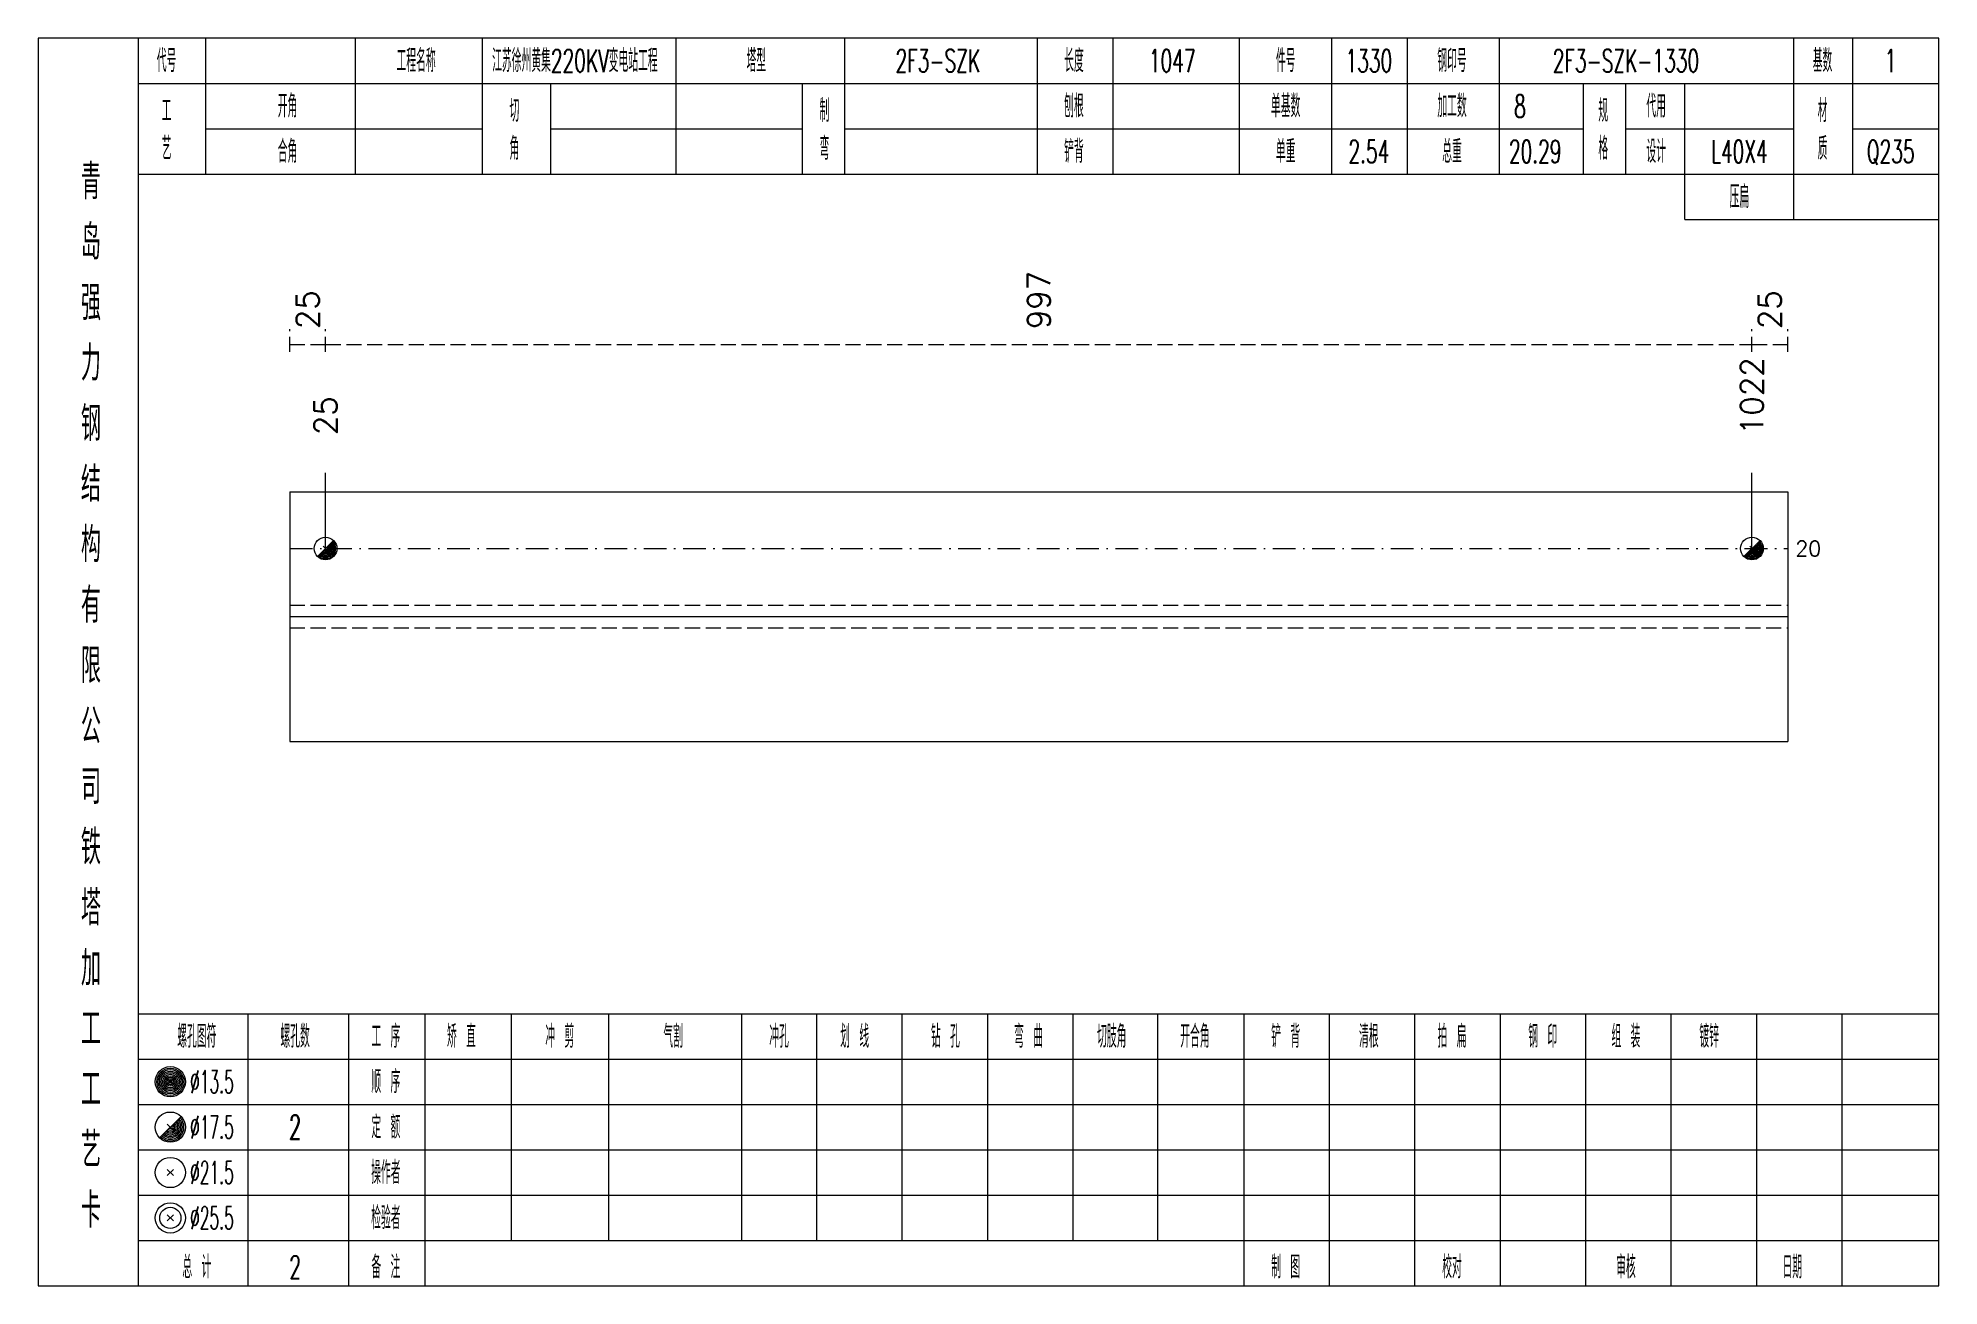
# Model space of a CAD drawing. Extents: x 0 to 4623, y -1159 to 4890.
# Drawn here: x 622.8 to 874.2, y 0 to 165 of the extents above; entities that cross this region are included whole.
import ezdxf
from ezdxf.enums import TextEntityAlignment as Align

# ---------------------------------------------------------------- set-up
doc = ezdxf.new("R2010")
doc.units = 0
doc.header["$MEASUREMENT"] = 0
doc.linetypes.add('一点画线', pattern=[5.2, 3, -1, 0.2, -1])
doc.linetypes.add('虚线', pattern=[2.75, 2, -0.75])
doc.layers.get('0').update_dxf_attribs({"linetype": 'CONTINUOUS', "lineweight": 25})
for name, color, linetype, lineweight in [('1', 7, 'CONTINUOUS', 25), ('4', 7, 'CONTINUOUS', 25), ('5', 7, 'CONTINUOUS', 25)]:
    doc.layers.add(name, color=color, linetype=linetype, lineweight=lineweight)
doc.styles.get("Standard").update_dxf_attribs({"font": 'simplex.shx', "width": 0.7, "height": 3, "bigfont": 'gbhzfs.shx'})

msp = doc.modelspace()

# ---------------------------------------------------------------- texts
at = {"color": 8, "linetype": 'Continuous', "lineweight": 9}
for s, p in [('997', (755.15, 126.5)), ('25', (658.465, 126.5)), ('25', (851.835, 126.5))]:
    msp.add_text(s, height=3, rotation=90, dxfattribs=at).set_placement(p, align=Align.MIDDLE_LEFT)
at = {"color": 7, "linetype": 'Continuous', "lineweight": 13}
for s, p in [('1022', (849.47, 112.5)), ('25', (660.83, 112.5))]:
    msp.add_text(s, height=3, rotation=90, dxfattribs=at).set_placement(p, align=Align.MIDDLE_LEFT)
msp.add_text('20', height=2, dxfattribs=at).set_placement((855.2, 97.5), align=Align.MIDDLE_LEFT)
at = {"layer": '4', "color": 1, "linetype": 'Continuous', "lineweight": 13}
for s, height, width, p in [('代号', 3, 0.6, (639.8, 162)), ('工程名称', 3, 0.6, (672.8, 162)), ('江苏徐州黄集220KV变电站工程', 3, 0.6, (693.8, 162)), ('塔型', 3, 0.6, (717.8, 162)), ('2F3-SZK', 3, 0.6, (741.8, 162)), ('长度', 3, 0.6, (759.8, 162)), ('1047', 3, 0.6, (772.8, 162)), ('件号', 3, 0.6, (787.8, 162)), ('1330', 3, 0.6, (798.8, 162)), ('钢印号', 3, 0.6, (809.8, 162)), ('2F3-SZK-1330', 3, 0.6, (832.8, 162)), ('基数', 3, 0.6, (858.8, 162)), ('1', 3, 0.6, (867.8, 162)), ('工', 3, 0.6, (639.8, 155.4)), ('开角', 3, 0.6, (655.8, 156)), ('切', 3, 0.6, (685.8, 155.4)), ('制', 3, 0.6, (726.8, 155.4)), ('刨根', 3, 0.6, (759.8, 156)), ('单基数', 3, 0.6, (787.8, 156)), ('加工数', 3, 0.6, (809.8, 156)), ('8', 3, 0.6, (818.8, 156)), ('规', 3, 0.6, (829.8, 155.4)), ('代用', 3, 0.6, (836.8, 156)), ('材', 3, 0.6, (858.8, 155.4)), ('艺', 3, 0.6, (639.8, 150.4)), ('合角', 3, 0.6, (655.8, 150)), ('角', 3, 0.6, (685.8, 150.4)), ('弯', 3, 0.6, (726.8, 150.4)), ('铲背', 3, 0.6, (759.8, 150)), ('单重', 3, 0.6, (787.8, 150)), ('2.54', 3, 0.6, (798.8, 150)), ('总重', 3, 0.6, (809.8, 150)), ('20.29', 3, 0.6, (820.8, 150)), ('格', 3, 0.6, (829.8, 150.4)), ('设计', 3, 0.6, (836.8, 150)), ('L40X4', 3, 0.6, (847.8, 150)), ('质', 3, 0.6, (858.8, 150.4)), ('Q235', 3, 0.6, (867.8, 150)), ('青', 4.6, 0.8, (629.8, 146)), ('压扁', 3, 0.6, (847.8, 144)), ('岛', 4.6, 0.8, (629.8, 138)), ('强', 4.6, 0.8, (629.8, 130)), ('力', 4.6, 0.8, (629.8, 122)), ('钢', 4.6, 0.8, (629.8, 114)), ('结', 4.6, 0.8, (629.8, 106)), ('构', 4.6, 0.8, (629.8, 98)), ('有', 4.6, 0.8, (629.8, 90)), ('限', 4.6, 0.8, (629.8, 82)), ('公', 4.6, 0.8, (629.8, 74)), ('司', 4.6, 0.8, (629.8, 66)), ('铁', 4.6, 0.8, (629.8, 58)), ('塔', 4.6, 0.8, (629.8, 50)), ('加', 4.6, 0.8, (629.8, 42)), ('工', 4.6, 0.8, (629.8, 34)), ('螺孔图符', 3, 0.6, (643.8, 33)), ('螺孔数', 3, 0.6, (656.8, 33)), ('工 序', 3, 0.6, (668.8, 33)), ('矫 直', 3, 0.6, (678.8, 33)), ('冲 剪', 3, 0.6, (691.8, 33)), ('气割', 3, 0.6, (706.8, 33)), ('冲孔', 3, 0.6, (720.8, 33)), ('划 线', 3, 0.6, (730.8, 33)), ('钻 孔', 3, 0.6, (742.8, 33)), ('弯 曲', 3, 0.6, (753.8, 33)), ('切肢角', 3, 0.6, (764.8, 33)), ('开合角', 3, 0.6, (775.8, 33)), ('铲 背', 3, 0.6, (787.8, 33)), ('清根', 3, 0.6, (798.8, 33)), ('拍 扁', 3, 0.6, (809.8, 33)), ('钢 印', 3, 0.6, (821.8, 33)), ('组 装', 3, 0.6, (832.8, 33)), ('镀锌', 3, 0.6, (843.8, 33)), ('工', 4.6, 0.8, (629.8, 26)), ('%%C13.5', 3, 0.5, (645.8, 27)), ('顺 序', 3, 0.6, (668.8, 27)), ('定 额', 3, 0.6, (668.8, 21)), ('艺', 4.6, 0.8, (629.8, 18)), ('%%C17.5', 3, 0.5, (645.8, 21)), ('2', 3.2, 0.6, (656.8, 21)), ('%%C21.5', 3, 0.5, (645.8, 15)), ('操作者', 3, 0.6, (668.8, 15)), ('卡', 4.6, 0.8, (629.8, 10)), ('%%C25.5', 3, 0.5, (645.8, 9)), ('检验者', 3, 0.6, (668.8, 9)), ('总 计', 3, 0.6, (643.8, 2.5)), ('2', 3, 0.6, (656.8, 2.5)), ('备 注', 3, 0.6, (668.8, 2.5)), ('制 图', 3, 0.6, (787.8, 2.5)), ('校对', 3, 0.6, (809.8, 2.5)), ('审核', 3, 0.6, (832.8, 2.5)), ('日期', 3, 0.6, (854.8, 2.5))]:
    msp.add_text(s, height=height, dxfattribs=dict(at, width=width)).set_placement(p, align=Align.MIDDLE_CENTER)

# ---------------------------------------------------------------- blocks, each defined once
blk = doc.blocks.new('孔17.5')
at = {"layer": '5', "color": 7, "linetype": 'Continuous', "lineweight": 13}
for p, q in [((-0.707, -0.707), (0.707, 0.707)), ((-0.2, 0.2), (0.2, -0.2))]:
    blk.add_line(p, q, dxfattribs=at)
blk.add_circle((0, 0), 1, dxfattribs=at)
for radius in [0.9, 0.8, 0.7, 0.6, 0.5, 0.4, 0.3, 0.2, 0.1]:
    blk.add_arc((0, 0), radius, 225, 45, dxfattribs=at)

# ---------------------------------------------------------------- linework, layer by layer
at = {"color": 8, "linetype": '虚线', "lineweight": 9}
for p, q in [((656.1, 123.5), (656.1, 126.5)), ((660.83, 123.5), (660.83, 126.5)), ((660.83, 123.5), (660.83, 126.5)), ((849.47, 123.5), (849.47, 126.5)), ((849.47, 123.5), (849.47, 126.5)), ((854.2, 123.5), (854.2, 126.5)), ((656.1, 124.5), (660.83, 124.5)), ((660.83, 124.5), (849.47, 124.5)), ((849.47, 124.5), (854.2, 124.5))]:
    msp.add_line(p, q, dxfattribs=at)
at = {"color": 7, "linetype": 'Continuous', "lineweight": 13}
for p, q in [((660.83, 97.5), (660.83, 107.5)), ((849.47, 97.5), (849.47, 107.5))]:
    msp.add_line(p, q, dxfattribs=at)
at = {"color": 7, "linetype": 'Continuous', "lineweight": 18}
for p, q in [((656.1, 105), (656.1, 72)), ((656.1, 105), (854.2, 105)), ((854.2, 105), (854.2, 72)), ((656.1, 88.5), (854.2, 88.5))]:
    msp.add_line(p, q, dxfattribs=at)
at = {"color": 3, "linetype": '一点画线', "lineweight": 13}
msp.add_line((656.1, 97.5), (854.2, 97.5), dxfattribs=at)
at = {"color": 1, "linetype": '虚线', "lineweight": 18}
for p, q in [((656.1, 90), (854.2, 90)), ((656.1, 87), (854.2, 87))]:
    msp.add_line(p, q, dxfattribs=at)
at = {"layer": '1', "color": 7, "linetype": 'Continuous', "lineweight": 18}
msp.add_line((656.1, 72), (854.2, 72), dxfattribs=at)
at = {"layer": '4', "color": 1, "linetype": 'Continuous', "lineweight": 18}
for p, q in [((636.1, 0), (636.1, 165)), ((645, 147), (645, 165)), ((664.8, 147), (664.8, 165)), ((681.6, 147), (681.6, 165)), ((707.2, 147), (707.2, 165)), ((729.5, 147), (729.5, 165)), ((755, 147), (755, 165)), ((765, 147), (765, 165)), ((781.7, 147), (781.7, 165)), ((793.9, 147), (793.9, 165)), ((803.9, 147), (803.9, 165)), ((816.1, 147), (816.1, 165)), ((855, 141), (855, 165)), ((862.8, 147), (862.8, 165)), ((636.1, 159), (874.2, 159)), ((690.6, 147), (690.6, 159)), ((723.9, 147), (723.9, 159)), ((827.2, 147), (827.2, 159)), ((832.8, 147), (832.8, 159)), ((840.6, 141), (840.6, 159)), ((645, 153), (681.6, 153)), ((690.6, 153), (723.9, 153)), ((729.5, 153), (827.2, 153)), ((832.8, 153), (855, 153)), ((862.8, 153), (874.2, 153)), ((636.1, 147), (874.2, 147)), ((840.6, 141), (874.2, 141)), ((636.1, 36), (874.2, 36)), ((650.6, 0), (650.6, 36)), ((663.9, 0), (663.9, 36)), ((674, 0), (674, 36)), ((685.4, 6), (685.4, 36)), ((698.3, 6), (698.3, 36)), ((715.9, 6), (715.9, 36)), ((725.8, 6), (725.8, 36)), ((737.1, 6), (737.1, 36)), ((748.4, 6), (748.4, 36)), ((759.7, 6), (759.7, 36)), ((770.9, 6), (770.9, 36)), ((782.3, 6), (782.3, 36)), ((793.6, 6), (793.6, 36)), ((804.9, 6), (804.9, 36)), ((816.2, 6), (816.2, 36)), ((827.5, 6), (827.5, 36)), ((838.8, 6), (838.8, 36)), ((850.1, 6), (850.1, 36)), ((861.4, 6), (861.4, 36)), ((636.1, 30), (874.2, 30)), ((636.1, 24), (874.2, 24)), ((636.1, 18), (874.2, 18)), ((636.1, 12), (874.2, 12)), ((636.1, 6), (874.2, 6)), ((782.3, 0), (782.3, 6)), ((793.6, 0), (793.6, 6)), ((804.9, 0), (804.9, 6)), ((816.2, 0), (816.2, 6)), ((827.5, 0), (827.5, 6)), ((838.8, 0), (838.8, 6)), ((850.1, 0), (850.1, 6)), ((861.4, 0), (861.4, 6))]:
    msp.add_line(p, q, dxfattribs=at)
at = {"layer": '4', "color": 7, "linetype": 'Continuous', "lineweight": 13}
for p, q in [((640.1, 26.8), (640.5, 27.2)), ((640.5, 26.8), (640.1, 27.2)), ((638.886, 19.586), (641.714, 22.414)), ((639.9, 21.4), (640.7, 20.6)), ((639.9, 14.6), (640.7, 15.4)), ((639.9, 15.4), (640.7, 14.6)), ((639.9, 8.6), (640.7, 9.4)), ((639.9, 9.4), (640.7, 8.6))]:
    msp.add_line(p, q, dxfattribs=at)
at = {"layer": '4', "color": 1, "linetype": 'Continuous', "lineweight": 18}
msp.add_lwpolyline([(622.8, 165), (622.8, 0), (874.2, 0), (874.2, 165)], close=True, dxfattribs=at)
at = {"layer": '4', "color": 7, "linetype": 'Continuous', "lineweight": 13}
for centre, radius in [((640.3, 27), 2), ((640.3, 27), 1.8), ((640.3, 27), 1.6), ((640.3, 27), 1.4), ((640.3, 27), 1.2), ((640.3, 27), 1), ((640.3, 27), 0.8), ((640.3, 27), 0.6), ((640.3, 27), 0.4), ((640.3, 27), 0.2), ((640.3, 21), 2), ((640.3, 15), 2), ((640.3, 9), 2), ((640.3, 9), 1.4)]:
    msp.add_circle(centre, radius, dxfattribs=at)
for radius in [1.8, 1.6, 1.4, 1.2, 1, 0.8, 0.6, 0.4, 0.2]:
    msp.add_arc((640.3, 21), radius, 225, 45, dxfattribs=at)

# ---------------------------------------------------------------- block references
at = {"color": 7, "linetype": 'Continuous', "lineweight": 13, "xscale": 1.5, "yscale": 1.5, "zscale": 1.5}
for p in [(660.83, 97.5), (849.47, 97.5)]:
    msp.add_blockref('孔17.5', p, dxfattribs=at)

msp.set_redraw_order([(e.dxf.handle, doc.entitydb.next_handle()) for e in msp.query("TEXT MTEXT ATTDEF DIMENSION ARC_DIMENSION")])  # texts and dimensions are drawn at this point

doc.saveas('drawing.dxf')
